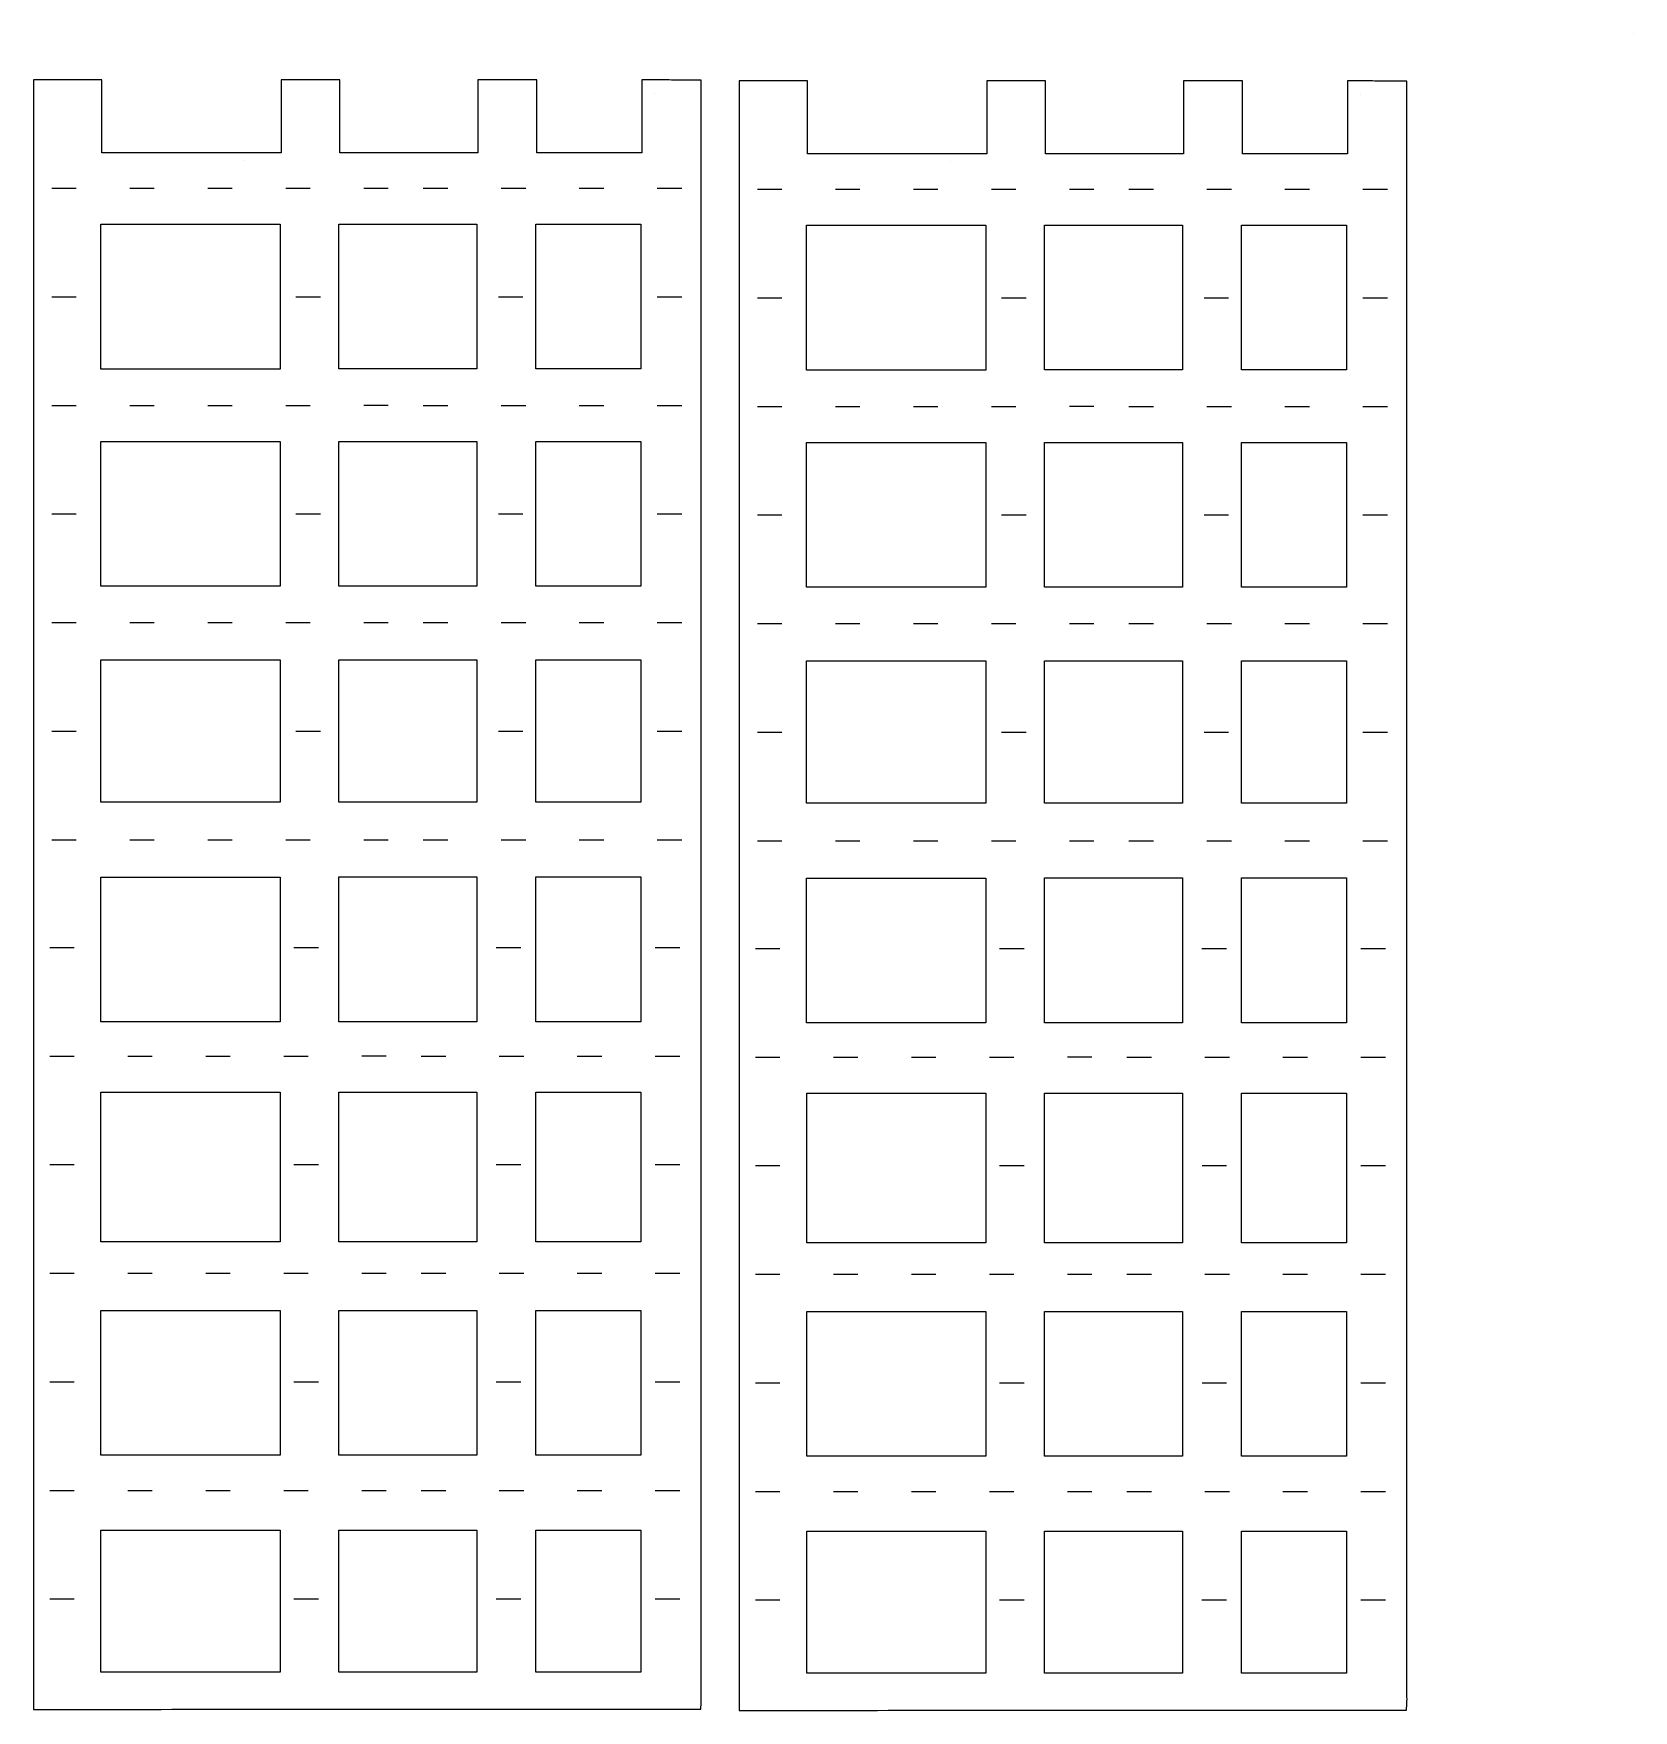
# Model space of a CAD drawing. Extents: x 10 to 290, y 32 to 325.
import ezdxf

# ---------------------------------------------------------------- set-up
doc = ezdxf.new("R2010")
doc.units = 0
doc.layers.get('0').update_dxf_attribs({"linetype": 'CONTINUOUS'})

msp = doc.modelspace()

# ---------------------------------------------------------------- linework, layer by layer
at = {"color": 7}
for points in [[(289.56, 325.12), (289.56, 325.12)], [(118.710569, 314.624889), (118.710569, 314.624889)], [(241.918067, 314.4485), (241.918067, 314.4485)], [(47.062531, 302.940833), (47.062531, 302.940833), (47.062531, 302.940833)], [(170.270029, 302.764444), (170.270029, 302.764444), (170.270029, 302.764444)]]:
    msp.add_lwpolyline(points, dxfattribs=at)
at = {"color": 1}
for points in [[(17.676509, 298.06646), (13.39898, 298.06646)], [(31.296469, 298.06646), (27.018911, 298.06646)], [(44.910304, 298.06646), (40.635767, 298.06646)], [(58.533171, 298.06646), (54.258633, 298.06646)], [(72.150111, 298.06646), (67.869647, 298.06646)], [(82.544356, 298.06646), (78.266713, 298.06646)], [(96.164118, 298.06646), (91.886758, 298.06646)], [(109.778236, 298.06646), (105.502287, 298.06646)], [(123.401102, 298.06646), (119.126564, 298.06646)], [(140.884204, 297.890071), (136.606562, 297.890071)], [(154.503967, 297.890071), (150.226607, 297.890071)], [(168.118084, 297.890071), (163.843547, 297.890071)], [(181.740951, 297.890071), (177.466413, 297.890071)], [(195.357891, 297.890071), (191.077144, 297.890071)], [(205.751853, 297.890071), (201.474493, 297.890071)], [(219.371898, 297.890071), (215.094256, 297.890071)], [(232.985733, 297.890071), (228.710067, 297.890071)], [(246.6086, 297.890071), (242.334344, 297.890071)], [(17.676509, 279.104231), (13.39898, 279.104231)], [(60.311171, 279.104231), (56.036633, 279.104231)], [(95.656118, 279.104231), (91.378758, 279.104231)], [(123.401102, 279.104231), (119.126564, 279.104231)], [(140.884204, 278.927842), (136.606562, 278.927842)], [(183.518951, 278.927842), (179.244413, 278.927842)], [(218.863898, 278.927842), (214.586256, 278.927842)], [(246.6086, 278.927842), (242.334344, 278.927842)], [(17.676509, 260.142284), (13.39898, 260.142284)], [(31.296469, 260.142284), (27.018911, 260.142284)], [(44.916231, 260.142284), (40.635767, 260.142284)], [(58.533171, 260.142284), (54.258633, 260.142284)], [(72.144184, 260.1468), (67.866542, 260.1468)], [(82.544356, 260.142284), (78.266713, 260.142284)], [(96.164118, 260.142284), (91.883653, 260.142284)], [(109.784162, 260.142284), (105.503698, 260.142284)], [(123.401102, 260.142284), (119.126564, 260.142284)], [(140.884204, 259.965896), (136.606562, 259.965896)], [(154.503967, 259.965896), (150.226607, 259.965896)], [(168.124011, 259.965896), (163.843547, 259.965896)], [(181.740951, 259.965896), (177.466413, 259.965896)], [(195.351682, 259.970411), (191.074322, 259.970411)], [(205.751853, 259.965896), (201.474493, 259.965896)], [(219.371898, 259.965896), (215.091433, 259.965896)], [(232.991942, 259.965896), (228.711196, 259.965896)], [(246.6086, 259.965896), (242.334344, 259.965896)], [(17.676509, 241.189369), (13.39898, 241.189369)], [(60.311171, 241.189369), (56.036633, 241.189369)], [(95.653296, 241.189369), (91.378758, 241.189369)], [(123.401102, 241.189369), (119.126564, 241.189369)], [(140.884204, 241.01298), (136.606562, 241.01298)], [(183.518951, 241.01298), (179.244413, 241.01298)], [(218.860793, 241.01298), (214.586256, 241.01298)], [(246.6086, 241.01298), (242.334344, 241.01298)], [(17.676509, 222.22714), (13.39898, 222.22714)], [(31.296469, 222.22714), (27.015892, 222.22714)], [(44.916231, 222.22714), (40.635767, 222.22714)], [(58.533171, 222.22714), (54.258633, 222.22714)], [(72.150111, 222.22714), (67.869647, 222.22714)], [(82.544356, 222.22714), (78.266713, 222.22714)], [(96.164118, 222.22714), (91.883653, 222.22714)], [(109.784162, 222.22714), (105.503698, 222.22714)], [(123.401102, 222.22714), (119.126564, 222.22714)], [(140.884204, 222.050751), (136.606562, 222.050751)], [(154.503967, 222.050751), (150.223502, 222.050751)], [(168.124011, 222.050751), (163.843547, 222.050751)], [(181.740951, 222.050751), (177.466413, 222.050751)], [(195.357891, 222.050751), (191.077144, 222.050751)], [(205.751853, 222.050751), (201.474493, 222.050751)], [(219.371898, 222.050751), (215.091433, 222.050751)], [(232.991942, 222.050751), (228.711196, 222.050751)], [(246.6086, 222.050751), (242.334344, 222.050751)], [(17.676509, 203.264911), (13.39898, 203.264911)], [(60.311171, 203.264911), (56.036633, 203.264911)], [(95.656118, 203.264911), (91.378758, 203.264911)], [(123.401102, 203.264911), (119.126564, 203.264911)], [(140.884204, 203.088522), (136.606562, 203.088522)], [(183.518951, 203.088522), (179.244413, 203.088522)], [(218.863898, 203.088522), (214.586256, 203.088522)], [(246.6086, 203.088522), (242.334344, 203.088522)], [(17.676509, 184.298167), (13.39898, 184.298167)], [(31.296469, 184.298167), (27.018911, 184.298167)], [(44.910304, 184.298167), (40.635767, 184.298167)], [(58.533171, 184.298167), (54.258633, 184.298167)], [(72.150111, 184.298167), (67.869647, 184.298167)], [(82.544356, 184.298167), (78.266713, 184.298167)], [(96.164118, 184.298167), (91.883653, 184.298167)], [(109.778236, 184.298167), (105.503698, 184.298167)], [(123.401102, 184.298167), (119.126564, 184.298167)], [(140.884204, 184.121778), (136.606562, 184.121778)], [(154.503967, 184.121778), (150.226607, 184.121778)], [(168.118084, 184.121778), (163.843547, 184.121778)], [(181.740951, 184.121778), (177.466413, 184.121778)], [(195.357891, 184.121778), (191.077144, 184.121778)], [(205.751853, 184.121778), (201.474493, 184.121778)], [(219.371898, 184.121778), (215.091433, 184.121778)], [(232.985733, 184.121778), (228.711196, 184.121778)], [(246.6086, 184.121778), (242.334344, 184.121778)], [(17.326582, 165.492289), (13.046033, 165.492289)], [(59.961216, 165.492289), (55.680751, 165.492289)], [(95.30334, 165.492289), (91.022876, 165.492289)], [(123.051147, 165.492289), (118.770682, 165.492289)], [(140.534249, 165.3159), (136.253784, 165.3159)], [(183.168996, 165.3159), (178.888531, 165.3159)], [(218.510838, 165.3159), (214.230373, 165.3159)], [(246.258927, 165.3159), (241.97818, 165.3159)], [(17.323562, 146.53006), (13.049052, 146.53006)], [(30.943409, 146.53006), (26.665964, 146.53006)], [(44.563453, 146.53006), (40.285811, 146.53006)], [(58.183216, 146.53006), (53.902751, 146.53006)], [(71.794229, 146.534858), (67.516587, 146.534858)], [(82.191296, 146.53006), (77.916758, 146.53006)], [(95.81134, 146.53006), (91.533698, 146.53006)], [(109.431102, 146.53006), (105.153742, 146.53006)], [(123.051147, 146.53006), (118.770682, 146.53006)], [(140.531144, 146.353671), (136.256607, 146.353671)], [(154.151189, 146.353671), (149.873547, 146.353671)], [(167.770951, 146.353671), (163.493591, 146.353671)], [(181.390996, 146.353671), (177.110531, 146.353671)], [(195.001727, 146.358469), (190.724367, 146.358469)], [(205.399076, 146.353671), (201.124538, 146.353671)], [(219.018838, 146.353671), (214.741478, 146.353671)], [(232.638882, 146.353671), (228.36124, 146.353671)], [(246.258927, 146.353671), (241.97818, 146.353671)], [(17.326582, 127.572629), (13.046033, 127.572629)], [(59.961216, 127.572629), (55.680751, 127.572629)], [(95.30334, 127.572629), (91.025698, 127.572629)], [(123.051147, 127.572629), (118.770682, 127.572629)], [(140.534249, 127.39624), (136.253784, 127.39624)], [(183.168996, 127.39624), (178.888531, 127.39624)], [(218.510838, 127.39624), (214.233478, 127.39624)], [(246.258927, 127.39624), (241.97818, 127.39624)], [(17.326582, 108.619713), (13.046033, 108.619713)], [(30.943409, 108.619713), (26.665964, 108.619713)], [(44.560349, 108.619713), (40.285811, 108.619713)], [(58.182933, 108.619713), (53.90134, 108.619713)], [(71.80326, 108.619713), (67.522796, 108.619713)], [(82.1944, 108.619713), (77.913936, 108.619713)], [(95.81134, 108.619713), (91.533698, 108.619713)], [(109.42828, 108.619713), (105.153742, 108.619713)], [(123.051147, 108.619713), (118.770682, 108.619713)], [(140.534249, 108.443324), (136.253784, 108.443324)], [(154.151189, 108.443324), (149.873547, 108.443324)], [(167.768129, 108.443324), (163.493591, 108.443324)], [(181.390713, 108.443324), (177.108838, 108.443324)], [(195.01104, 108.443324), (190.730293, 108.443324)], [(205.40218, 108.443324), (201.121433, 108.443324)], [(219.018838, 108.443324), (214.741478, 108.443324)], [(232.635778, 108.443324), (228.36124, 108.443324)], [(246.258927, 108.443324), (241.97818, 108.443324)], [(17.323562, 89.648453), (13.049052, 89.648453)], [(59.961216, 89.652969), (55.680751, 89.648453)], [(95.30334, 89.648453), (91.025698, 89.648453)], [(123.051147, 89.652969), (118.770682, 89.648453)], [(140.531144, 89.472064), (136.256607, 89.472064)], [(183.168996, 89.47658), (178.888531, 89.472064)], [(218.510838, 89.472064), (214.233478, 89.472064)], [(246.258927, 89.47658), (241.97818, 89.472064)], [(17.326582, 70.686224), (13.046033, 70.686224)], [(30.943409, 70.686224), (26.665964, 70.686224)], [(44.560349, 70.686224), (40.285811, 70.686224)], [(58.183216, 70.686224), (53.902751, 70.686224)], [(71.797333, 70.686224), (67.522796, 70.686224)], [(82.1944, 70.686224), (77.913936, 70.686224)], [(95.81134, 70.686224), (91.533698, 70.686224)], [(109.42828, 70.686224), (105.153742, 70.686224)], [(123.051147, 70.686224), (118.770682, 70.686224)], [(140.534249, 70.509836), (136.253784, 70.509836)], [(154.151189, 70.509836), (149.873547, 70.509836)], [(167.768129, 70.509836), (163.493591, 70.509836)], [(181.390996, 70.509836), (177.110531, 70.509836)], [(195.004831, 70.509836), (190.730293, 70.509836)], [(205.40218, 70.509836), (201.121433, 70.509836)], [(219.018838, 70.509836), (214.741478, 70.509836)], [(232.635778, 70.509836), (228.36124, 70.509836)], [(246.258927, 70.509836), (241.97818, 70.509836)], [(17.326582, 51.728793), (13.046033, 51.728793)], [(59.961216, 51.728793), (55.680751, 51.728793)], [(95.30334, 51.728793), (91.022876, 51.728793)], [(123.051147, 51.728793), (118.770682, 51.728793)], [(140.534249, 51.552404), (136.253784, 51.552404)], [(183.168996, 51.552404), (178.888531, 51.552404)], [(218.510838, 51.552404), (214.230373, 51.552404)], [(246.258927, 51.552404), (241.97818, 51.552404)]]:
    msp.add_lwpolyline(points, dxfattribs=at)
at = {"color": 7}
for points, knots in [([(22.174652, 317.036111), (20.847323, 317.036111), (18.192665, 317.036111), (14.210679, 317.036111), (11.556022, 317.036111), (10.228693, 317.036111)], [0, 0, 0, 0, 3.981986, 7.963972, 11.945959, 11.945959, 11.945959, 11.945959]), ([(10.228693, 317.036111), (10.228693, 285.420144), (10.228693, 222.1882), (10.228693, 127.340244), (10.228693, 64.108256), (10.228693, 32.492244)], [0, 0, 0, 0, 94.847903, 189.695832, 284.543867, 284.543867, 284.543867, 284.543867]), ([(22.174652, 304.295076), (22.174652, 305.710793), (22.174652, 308.542207), (22.174652, 312.789219), (22.174652, 315.620513), (22.174652, 317.036111)], [0, 0, 0, 0, 4.247152, 8.494241, 12.741035, 12.741035, 12.741035, 12.741035]), ([(63.6905, 317.036365), (62.553862, 317.036365), (60.280817, 317.036365), (56.871196, 317.036365), (54.598213, 317.036365), (53.461638, 317.036365)], [0, 0, 0, 0, 3.409913, 6.819137, 10.228862, 10.228862, 10.228862, 10.228862]), ([(53.461638, 317.036365), (53.461638, 315.620666), (53.461638, 312.789269), (53.461638, 308.542173), (53.461638, 305.710776), (53.461638, 304.295076)], [0, 0, 0, 0, 4.247098, 8.494191, 12.741289, 12.741289, 12.741289, 12.741289]), ([(63.6905, 304.293778), (63.6905, 305.70992), (63.6905, 308.541834), (63.6905, 312.789363), (63.6905, 315.62075), (63.6905, 317.036365)], [0, 0, 0, 0, 4.248426, 8.495742, 12.742587, 12.742587, 12.742587, 12.742587]), ([(98.094236, 317.036365), (96.949452, 317.036365), (94.659905, 317.036365), (91.225637, 317.036365), (88.936152, 317.036365), (87.791431, 317.036365)], [0, 0, 0, 0, 3.434352, 6.868641, 10.302804, 10.302804, 10.302804, 10.302804]), ([(87.791431, 317.036365), (87.791431, 315.620666), (87.791431, 312.789269), (87.791431, 308.542173), (87.791431, 305.710776), (87.791431, 304.295076)], [0, 0, 0, 0, 4.247098, 8.494191, 12.741289, 12.741289, 12.741289, 12.741289]), ([(98.094236, 304.295076), (98.094236, 305.710776), (98.094236, 308.542173), (98.094236, 312.789269), (98.094236, 315.620666), (98.094236, 317.036365)], [0, 0, 0, 0, 4.247098, 8.494191, 12.741289, 12.741289, 12.741289, 12.741289]), ([(116.451098, 317.028153), (116.450931, 315.613481), (116.450596, 312.783944), (116.449342, 308.539153), (116.450512, 305.709033), (116.451098, 304.293778)], [0, 0, 0, 0, 4.244014, 8.488611, 12.734375, 12.734375, 12.734375, 12.734375]), ([(126.801598, 316.962028), (125.65154, 316.970899), (123.351422, 316.98864), (119.901326, 317.02335), (117.601163, 317.026552), (116.451098, 317.028153)], [0, 0, 0, 0, 3.45028, 6.900563, 10.350744, 10.350744, 10.350744, 10.350744]), ([(126.801598, 37.154556), (126.801598, 68.244169), (126.801598, 130.4236), (126.801598, 223.692758), (126.801598, 285.872302), (126.801598, 316.962028)], [0, 0, 0, 0, 93.26884, 186.538294, 279.807472, 279.807472, 279.807472, 279.807472]), ([(145.382262, 316.859722), (144.054947, 316.859722), (141.400295, 316.859722), (137.418327, 316.859722), (134.763676, 316.859722), (133.43636, 316.859722)], [0, 0, 0, 0, 3.981947, 7.963956, 11.945902, 11.945902, 11.945902, 11.945902]), ([(133.43636, 316.859722), (133.43636, 285.243772), (133.43636, 222.011968), (133.43636, 127.164482), (133.43636, 63.932947), (133.43636, 32.317267)], [0, 0, 0, 0, 94.847851, 189.695414, 284.542456, 284.542456, 284.542456, 284.542456]), ([(145.382262, 304.118687), (145.382262, 305.534405), (145.382262, 308.365818), (145.382262, 312.61283), (145.382262, 315.444124), (145.382262, 316.859722)], [0, 0, 0, 0, 4.247152, 8.494241, 12.741035, 12.741035, 12.741035, 12.741035]), ([(186.897998, 316.859976), (185.761423, 316.859976), (183.48844, 316.859976), (180.078819, 316.859976), (177.805773, 316.859976), (176.669136, 316.859976)], [0, 0, 0, 0, 3.409725, 6.818949, 10.228862, 10.228862, 10.228862, 10.228862]), ([(176.669136, 316.859976), (176.669136, 315.444277), (176.669136, 312.61288), (176.669136, 308.365784), (176.669136, 305.534387), (176.669136, 304.118687)], [0, 0, 0, 0, 4.247098, 8.494191, 12.741289, 12.741289, 12.741289, 12.741289]), ([(186.897998, 304.117389), (186.897998, 305.533531), (186.897998, 308.365445), (186.897998, 312.612974), (186.897998, 315.444361), (186.897998, 316.859976)], [0, 0, 0, 0, 4.248426, 8.495742, 12.742587, 12.742587, 12.742587, 12.742587]), ([(221.301733, 316.859976), (220.157012, 316.859976), (217.867528, 316.859976), (214.43326, 316.859976), (212.143713, 316.859976), (210.998929, 316.859976)], [0, 0, 0, 0, 3.434164, 6.868453, 10.302804, 10.302804, 10.302804, 10.302804]), ([(210.998929, 316.859976), (210.998929, 315.444277), (210.998929, 312.61288), (210.998929, 308.365784), (210.998929, 305.534387), (210.998929, 304.118687)], [0, 0, 0, 0, 4.247098, 8.494191, 12.741289, 12.741289, 12.741289, 12.741289]), ([(221.301733, 304.118687), (221.301733, 305.534387), (221.301733, 308.365784), (221.301733, 312.61288), (221.301733, 315.444277), (221.301733, 316.859976)], [0, 0, 0, 0, 4.247098, 8.494191, 12.741289, 12.741289, 12.741289, 12.741289]), ([(239.658596, 316.851764), (239.658445, 315.437092), (239.658144, 312.607555), (239.657015, 308.362764), (239.658069, 305.532644), (239.658596, 304.117389)], [0, 0, 0, 0, 4.244014, 8.488611, 12.734375, 12.734375, 12.734375, 12.734375]), ([(250.009096, 316.785639), (248.859037, 316.79451), (246.55892, 316.812251), (243.108824, 316.846961), (240.80866, 316.850163), (239.658596, 316.851764)], [0, 0, 0, 0, 3.45028, 6.900563, 10.350744, 10.350744, 10.350744, 10.350744]), ([(250.009096, 36.979578), (250.009096, 68.06886), (250.009096, 130.247838), (250.009096, 223.516526), (250.009096, 285.69593), (250.009096, 316.785639)], [0, 0, 0, 0, 93.267847, 186.536935, 279.806061, 279.806061, 279.806061, 279.806061]), ([(53.461638, 304.295076), (49.985631, 304.295076), (43.033232, 304.295076), (32.604236, 304.295076), (25.651248, 304.295076), (22.174652, 304.295076)], [0, 0, 0, 0, 10.428021, 20.857196, 31.286986, 31.286986, 31.286986, 31.286986]), ([(87.791431, 304.295076), (85.113585, 304.294727), (79.757725, 304.294028), (71.724081, 304.293788), (66.368284, 304.293781), (63.6905, 304.293778)], [0, 0, 0, 0, 8.033539, 16.06758, 24.100931, 24.100931, 24.100931, 24.100931]), ([(116.451098, 304.293778), (114.411161, 304.293858), (110.331517, 304.294018), (104.212562, 304.294836), (100.133545, 304.294996), (98.094236, 304.295076)], [0, 0, 0, 0, 6.119811, 12.238933, 18.356862, 18.356862, 18.356862, 18.356862]), ([(176.669136, 304.118687), (173.193172, 304.118687), (166.240805, 304.118687), (155.811847, 304.118687), (148.858853, 304.118687), (145.382262, 304.118687)], [0, 0, 0, 0, 10.427892, 20.8571, 31.286873, 31.286873, 31.286873, 31.286873]), ([(210.998929, 304.118687), (208.321145, 304.118338), (202.965348, 304.117639), (194.931704, 304.117399), (189.575844, 304.117392), (186.897998, 304.117389)], [0, 0, 0, 0, 8.033351, 16.067392, 24.100931, 24.100931, 24.100931, 24.100931]), ([(239.658596, 304.117389), (237.6187, 304.117469), (233.539077, 304.117629), (227.420123, 304.118447), (223.341064, 304.118607), (221.301733, 304.118687)], [0, 0, 0, 0, 6.119686, 12.23887, 18.356862, 18.356862, 18.356862, 18.356862]), ([(21.993408, 266.543084), (21.993408, 269.351223), (21.993408, 274.967669), (21.993408, 283.392755), (21.993408, 289.009702), (21.993408, 291.818342)], [0, 0, 0, 0, 8.424417, 16.849336, 25.275258, 25.275258, 25.275258, 25.275258]), ([(21.993408, 291.818342), (25.46976, 291.818342), (32.422523, 291.818342), (42.851914, 291.818342), (49.804952, 291.818342), (53.28158, 291.818342)], [0, 0, 0, 0, 10.429056, 20.858288, 31.288172, 31.288172, 31.288172, 31.288172]), ([(53.28158, 291.818624), (53.281053, 289.010294), (53.28, 283.393444), (53.281128, 274.968264), (53.281429, 269.351415), (53.28158, 266.543084)], [0, 0, 0, 0, 8.424992, 16.850548, 25.27554, 25.27554, 25.27554, 25.27554]), ([(63.515804, 266.550987), (63.515804, 269.359317), (63.515804, 274.976167), (63.515804, 283.401347), (63.515804, 289.018196), (63.515804, 291.826527)], [0, 0, 0, 0, 8.424992, 16.850548, 25.27554, 25.27554, 25.27554, 25.27554]), ([(63.515804, 291.826527), (66.193146, 291.826527), (71.547661, 291.826527), (79.579517, 291.826527), (84.934032, 291.826527), (87.611373, 291.826527)], [0, 0, 0, 0, 8.032024, 16.063545, 24.095569, 24.095569, 24.095569, 24.095569]), ([(87.611373, 291.826527), (87.611223, 289.018196), (87.610922, 283.401347), (87.609793, 274.976167), (87.610847, 269.359317), (87.611373, 266.550987)], [0, 0, 0, 0, 8.424992, 16.850548, 25.27554, 25.27554, 25.27554, 25.27554]), ([(97.91954, 266.550987), (97.91954, 269.359317), (97.91954, 274.976167), (97.91954, 283.401347), (97.91954, 289.018196), (97.91954, 291.826527)], [0, 0, 0, 0, 8.424992, 16.850548, 25.27554, 25.27554, 25.27554, 25.27554]), ([(97.91954, 291.826527), (99.959226, 291.826527), (104.038431, 291.826527), (110.157385, 291.826527), (114.236653, 291.826527), (116.276402, 291.826527)], [0, 0, 0, 0, 6.119059, 12.237615, 18.356862, 18.356862, 18.356862, 18.356862]), ([(116.276402, 291.826527), (116.276402, 289.018196), (116.276402, 283.401347), (116.276402, 274.976167), (116.276402, 269.359317), (116.276402, 266.550987)], [0, 0, 0, 0, 8.424992, 16.850548, 25.27554, 25.27554, 25.27554, 25.27554]), ([(145.201076, 266.366696), (145.201076, 269.174835), (145.201076, 274.79128), (145.201076, 283.216366), (145.201076, 288.833313), (145.201076, 291.641953)], [0, 0, 0, 0, 8.424417, 16.849336, 25.275258, 25.275258, 25.275258, 25.275258]), ([(145.201076, 291.641953), (148.677412, 291.641953), (155.63019, 291.641953), (166.059618, 291.641953), (173.01271, 291.641953), (176.48936, 291.641953)], [0, 0, 0, 0, 10.42901, 20.858334, 31.288284, 31.288284, 31.288284, 31.288284]), ([(176.48936, 291.642236), (176.488833, 288.833905), (176.48778, 283.217056), (176.488908, 274.791876), (176.489209, 269.175026), (176.48936, 266.366696)], [0, 0, 0, 0, 8.424992, 16.850548, 25.27554, 25.27554, 25.27554, 25.27554]), ([(186.723302, 266.374598), (186.723302, 269.182928), (186.723302, 274.799778), (186.723302, 283.224958), (186.723302, 288.841807), (186.723302, 291.650138)], [0, 0, 0, 0, 8.424992, 16.850548, 25.27554, 25.27554, 25.27554, 25.27554]), ([(186.723302, 291.650138), (189.400689, 291.650138), (194.755253, 291.650138), (202.787203, 291.650138), (208.141767, 291.650138), (210.819153, 291.650138)], [0, 0, 0, 0, 8.032159, 16.063692, 24.095851, 24.095851, 24.095851, 24.095851]), ([(210.819153, 291.650138), (210.818986, 288.841807), (210.818652, 283.224958), (210.817397, 274.799778), (210.818568, 269.182928), (210.819153, 266.374598)], [0, 0, 0, 0, 8.424992, 16.850548, 25.27554, 25.27554, 25.27554, 25.27554]), ([(221.12732, 266.374598), (221.12732, 269.182928), (221.12732, 274.799778), (221.12732, 283.224958), (221.12732, 288.841807), (221.12732, 291.650138)], [0, 0, 0, 0, 8.424992, 16.850548, 25.27554, 25.27554, 25.27554, 25.27554]), ([(221.12732, 291.650138), (223.167003, 291.650138), (227.24618, 291.650138), (233.36504, 291.650138), (237.444217, 291.650138), (239.4839, 291.650138)], [0, 0, 0, 0, 6.119048, 12.237532, 18.35658, 18.35658, 18.35658, 18.35658]), ([(239.4839, 291.650138), (239.4839, 288.841807), (239.4839, 283.224958), (239.4839, 274.799778), (239.4839, 269.182928), (239.4839, 266.374598)], [0, 0, 0, 0, 8.424992, 16.850548, 25.27554, 25.27554, 25.27554, 25.27554]), ([(53.28158, 266.543084), (49.804952, 266.543084), (42.851914, 266.543084), (32.422523, 266.543084), (25.46976, 266.543084), (21.993408, 266.543084)], [0, 0, 0, 0, 10.429884, 20.859116, 31.288172, 31.288172, 31.288172, 31.288172]), ([(87.611373, 266.550987), (84.934032, 266.550987), (79.579517, 266.550987), (71.547661, 266.550987), (66.193146, 266.550987), (63.515804, 266.550987)], [0, 0, 0, 0, 8.032024, 16.063545, 24.095569, 24.095569, 24.095569, 24.095569]), ([(116.276402, 266.550987), (114.236653, 266.550987), (110.157385, 266.550987), (104.038431, 266.550987), (99.959226, 266.550987), (97.91954, 266.550987)], [0, 0, 0, 0, 6.119247, 12.237804, 18.356862, 18.356862, 18.356862, 18.356862]), ([(176.48936, 266.366696), (173.01271, 266.366696), (166.059618, 266.366696), (155.63019, 266.366696), (148.677412, 266.366696), (145.201076, 266.366696)], [0, 0, 0, 0, 10.429951, 20.859274, 31.288284, 31.288284, 31.288284, 31.288284]), ([(210.819153, 266.374598), (208.141767, 266.374598), (202.787203, 266.374598), (194.755253, 266.374598), (189.400689, 266.374598), (186.723302, 266.374598)], [0, 0, 0, 0, 8.032159, 16.063692, 24.095851, 24.095851, 24.095851, 24.095851]), ([(239.4839, 266.374598), (237.444217, 266.374598), (233.36504, 266.374598), (227.24618, 266.374598), (223.167003, 266.374598), (221.12732, 266.374598)], [0, 0, 0, 0, 6.119048, 12.237532, 18.35658, 18.35658, 18.35658, 18.35658]), ([(21.994735, 228.633584), (21.994185, 231.441727), (21.993084, 237.0582), (21.994263, 245.48338), (21.994578, 251.100418), (21.994735, 253.909124)], [0, 0, 0, 0, 8.424427, 16.849419, 25.27554, 25.27554, 25.27554, 25.27554]), ([(21.994735, 253.909124), (25.470734, 253.909124), (32.423113, 253.909124), (42.852061, 253.909124), (49.80501, 253.909124), (53.28158, 253.909124)], [0, 0, 0, 0, 10.427997, 20.857136, 31.286845, 31.286845, 31.286845, 31.286845]), ([(53.28158, 253.909124), (53.281053, 251.100418), (53.28, 245.48338), (53.281128, 237.0582), (53.281429, 231.441727), (53.28158, 228.633584)], [0, 0, 0, 0, 8.426121, 16.851113, 25.27554, 25.27554, 25.27554, 25.27554]), ([(63.515804, 228.633584), (63.515804, 231.441727), (63.515804, 237.0582), (63.515804, 245.48338), (63.515804, 251.100418), (63.515804, 253.909124)], [0, 0, 0, 0, 8.424427, 16.849419, 25.27554, 25.27554, 25.27554, 25.27554]), ([(63.515804, 253.909124), (66.193146, 253.909124), (71.547661, 253.909124), (79.579517, 253.909124), (84.934032, 253.909124), (87.611373, 253.909124)], [0, 0, 0, 0, 8.032024, 16.063545, 24.095569, 24.095569, 24.095569, 24.095569]), ([(87.611373, 253.909124), (87.611373, 251.100418), (87.611373, 245.48338), (87.611373, 237.0582), (87.611373, 231.441727), (87.611373, 228.633584)], [0, 0, 0, 0, 8.426121, 16.851113, 25.27554, 25.27554, 25.27554, 25.27554]), ([(97.91954, 228.633584), (97.91954, 231.441727), (97.91954, 237.0582), (97.91954, 245.48338), (97.91954, 251.100418), (97.91954, 253.909124)], [0, 0, 0, 0, 8.424427, 16.849419, 25.27554, 25.27554, 25.27554, 25.27554]), ([(97.91954, 253.909124), (99.959226, 253.909124), (104.038431, 253.909124), (110.157385, 253.909124), (114.236653, 253.909124), (116.276402, 253.909124)], [0, 0, 0, 0, 6.119059, 12.237615, 18.356862, 18.356862, 18.356862, 18.356862]), ([(116.276402, 253.909124), (116.276402, 251.100418), (116.276402, 245.48338), (116.276402, 237.0582), (116.276402, 231.441727), (116.276402, 228.633584)], [0, 0, 0, 0, 8.426121, 16.851113, 25.27554, 25.27554, 25.27554, 25.27554]), ([(145.202487, 228.457196), (145.201901, 231.265338), (145.200731, 236.881811), (145.201985, 245.306991), (145.202319, 250.924029), (145.202487, 253.732736)], [0, 0, 0, 0, 8.424428, 16.849419, 25.27554, 25.27554, 25.27554, 25.27554]), ([(145.202487, 253.732736), (148.678451, 253.732736), (155.630817, 253.732736), (166.059775, 253.732736), (173.012769, 253.732736), (176.48936, 253.732736)], [0, 0, 0, 0, 10.427892, 20.8571, 31.286873, 31.286873, 31.286873, 31.286873]), ([(176.48936, 253.732736), (176.488833, 250.924029), (176.48778, 245.306991), (176.488908, 236.881811), (176.489209, 231.265338), (176.48936, 228.457196)], [0, 0, 0, 0, 8.426121, 16.851113, 25.27554, 25.27554, 25.27554, 25.27554]), ([(186.723302, 228.457196), (186.723302, 231.265338), (186.723302, 236.881811), (186.723302, 245.306991), (186.723302, 250.924029), (186.723302, 253.732736)], [0, 0, 0, 0, 8.424427, 16.849419, 25.27554, 25.27554, 25.27554, 25.27554]), ([(186.723302, 253.732736), (189.400689, 253.732736), (194.755253, 253.732736), (202.787203, 253.732736), (208.141767, 253.732736), (210.819153, 253.732736)], [0, 0, 0, 0, 8.032159, 16.063692, 24.095851, 24.095851, 24.095851, 24.095851]), ([(210.819153, 253.732736), (210.819153, 250.924029), (210.819153, 245.306991), (210.819153, 236.881811), (210.819153, 231.265338), (210.819153, 228.457196)], [0, 0, 0, 0, 8.426121, 16.851113, 25.27554, 25.27554, 25.27554, 25.27554]), ([(221.12732, 228.457196), (221.12732, 231.265338), (221.12732, 236.881811), (221.12732, 245.306991), (221.12732, 250.924029), (221.12732, 253.732736)], [0, 0, 0, 0, 8.424427, 16.849419, 25.27554, 25.27554, 25.27554, 25.27554]), ([(221.12732, 253.732736), (223.167003, 253.732736), (227.24618, 253.732736), (233.36504, 253.732736), (237.444217, 253.732736), (239.4839, 253.732736)], [0, 0, 0, 0, 6.119048, 12.237532, 18.35658, 18.35658, 18.35658, 18.35658]), ([(239.4839, 253.732736), (239.4839, 250.924029), (239.4839, 245.306991), (239.4839, 236.881811), (239.4839, 231.265338), (239.4839, 228.457196)], [0, 0, 0, 0, 8.426121, 16.851113, 25.27554, 25.27554, 25.27554, 25.27554]), ([(53.28158, 228.633584), (49.80501, 228.633584), (42.852061, 228.633584), (32.423113, 228.633584), (25.470734, 228.633584), (21.994735, 228.633584)], [0, 0, 0, 0, 10.429709, 20.858848, 31.286845, 31.286845, 31.286845, 31.286845]), ([(87.611373, 228.633584), (84.934032, 228.633584), (79.579517, 228.633584), (71.547661, 228.633584), (66.193146, 228.633584), (63.515804, 228.633584)], [0, 0, 0, 0, 8.032024, 16.063545, 24.095569, 24.095569, 24.095569, 24.095569]), ([(116.276402, 228.633584), (114.236653, 228.633584), (110.157385, 228.633584), (104.038431, 228.633584), (99.959226, 228.633584), (97.91954, 228.633584)], [0, 0, 0, 0, 6.119247, 12.237804, 18.356862, 18.356862, 18.356862, 18.356862]), ([(176.48936, 228.457196), (173.012769, 228.457196), (166.059775, 228.457196), (155.630817, 228.457196), (148.678451, 228.457196), (145.202487, 228.457196)], [0, 0, 0, 0, 10.429773, 20.858982, 31.286873, 31.286873, 31.286873, 31.286873]), ([(210.819153, 228.457196), (208.141767, 228.457196), (202.787203, 228.457196), (194.755253, 228.457196), (189.400689, 228.457196), (186.723302, 228.457196)], [0, 0, 0, 0, 8.032159, 16.063692, 24.095851, 24.095851, 24.095851, 24.095851]), ([(239.4839, 228.457196), (237.444217, 228.457196), (233.36504, 228.457196), (227.24618, 228.457196), (223.167003, 228.457196), (221.12732, 228.457196)], [0, 0, 0, 0, 6.119048, 12.237532, 18.35658, 18.35658, 18.35658, 18.35658]), ([(21.994735, 190.919947), (21.994185, 193.680136), (21.993084, 199.200158), (21.994263, 207.479806), (21.994578, 212.999264), (21.994735, 215.758889)], [0, 0, 0, 0, 8.280567, 16.560068, 24.838942, 24.838942, 24.838942, 24.838942]), ([(21.994735, 215.758889), (25.470734, 215.758889), (32.423113, 215.758889), (42.852061, 215.758889), (49.80501, 215.758889), (53.28158, 215.758889)], [0, 0, 0, 0, 10.427997, 20.857136, 31.286845, 31.286845, 31.286845, 31.286845]), ([(53.28158, 215.758889), (53.281053, 212.999264), (53.28, 207.479806), (53.281129, 199.200159), (53.281429, 193.680136), (53.28158, 190.919947)], [0, 0, 0, 0, 8.278874, 16.558375, 24.838942, 24.838942, 24.838942, 24.838942]), ([(63.515804, 190.919947), (63.515804, 193.680136), (63.515804, 199.200159), (63.515804, 207.479806), (63.515804, 212.999264), (63.515804, 215.758889)], [0, 0, 0, 0, 8.280567, 16.560068, 24.838942, 24.838942, 24.838942, 24.838942]), ([(63.515804, 215.758889), (66.193146, 215.758889), (71.547661, 215.758889), (79.579517, 215.758889), (84.934032, 215.758889), (87.611373, 215.758889)], [0, 0, 0, 0, 8.032024, 16.063545, 24.095569, 24.095569, 24.095569, 24.095569]), ([(87.611373, 215.758889), (87.611223, 212.999264), (87.610922, 207.479806), (87.609793, 199.200158), (87.610847, 193.680136), (87.611373, 190.919947)], [0, 0, 0, 0, 8.278874, 16.558375, 24.838942, 24.838942, 24.838942, 24.838942]), ([(97.91954, 190.919947), (97.91954, 193.680136), (97.91954, 199.200159), (97.91954, 207.479806), (97.91954, 212.999264), (97.91954, 215.758889)], [0, 0, 0, 0, 8.280567, 16.560068, 24.838942, 24.838942, 24.838942, 24.838942]), ([(97.91954, 215.758889), (99.959226, 215.758889), (104.038431, 215.758889), (110.157385, 215.758889), (114.236653, 215.758889), (116.276402, 215.758889)], [0, 0, 0, 0, 6.119059, 12.237615, 18.356862, 18.356862, 18.356862, 18.356862]), ([(116.276402, 215.758889), (116.276402, 212.999264), (116.276402, 207.479806), (116.276402, 199.200159), (116.276402, 193.680136), (116.276402, 190.919947)], [0, 0, 0, 0, 8.278874, 16.558375, 24.838942, 24.838942, 24.838942, 24.838942]), ([(145.202487, 190.743558), (145.201901, 193.503747), (145.200731, 199.02377), (145.201985, 207.303417), (145.202319, 212.822875), (145.202487, 215.5825)], [0, 0, 0, 0, 8.280567, 16.560068, 24.838942, 24.838942, 24.838942, 24.838942]), ([(145.202487, 215.5825), (148.678451, 215.5825), (155.630817, 215.5825), (166.059775, 215.5825), (173.012769, 215.5825), (176.48936, 215.5825)], [0, 0, 0, 0, 10.427892, 20.8571, 31.286873, 31.286873, 31.286873, 31.286873]), ([(176.48936, 215.5825), (176.488833, 212.822875), (176.48778, 207.303417), (176.488909, 199.02377), (176.489209, 193.503747), (176.48936, 190.743558)], [0, 0, 0, 0, 8.278874, 16.558375, 24.838942, 24.838942, 24.838942, 24.838942]), ([(186.723302, 190.743558), (186.723302, 193.503747), (186.723302, 199.02377), (186.723302, 207.303417), (186.723302, 212.822875), (186.723302, 215.5825)], [0, 0, 0, 0, 8.280567, 16.560068, 24.838942, 24.838942, 24.838942, 24.838942]), ([(186.723302, 215.5825), (189.400689, 215.5825), (194.755253, 215.5825), (202.787203, 215.5825), (208.141767, 215.5825), (210.819153, 215.5825)], [0, 0, 0, 0, 8.032159, 16.063692, 24.095851, 24.095851, 24.095851, 24.095851]), ([(210.819153, 215.5825), (210.818986, 212.822875), (210.818652, 207.303417), (210.817397, 199.02377), (210.818568, 193.503747), (210.819153, 190.743558)], [0, 0, 0, 0, 8.278874, 16.558375, 24.838942, 24.838942, 24.838942, 24.838942]), ([(221.12732, 190.743558), (221.12732, 193.503747), (221.12732, 199.02377), (221.12732, 207.303417), (221.12732, 212.822875), (221.12732, 215.5825)], [0, 0, 0, 0, 8.280567, 16.560068, 24.838942, 24.838942, 24.838942, 24.838942]), ([(221.12732, 215.5825), (223.167003, 215.5825), (227.24618, 215.5825), (233.36504, 215.5825), (237.444217, 215.5825), (239.4839, 215.5825)], [0, 0, 0, 0, 6.119048, 12.237532, 18.35658, 18.35658, 18.35658, 18.35658]), ([(239.4839, 215.5825), (239.4839, 212.822875), (239.4839, 207.303417), (239.4839, 199.02377), (239.4839, 193.503747), (239.4839, 190.743558)], [0, 0, 0, 0, 8.278874, 16.558375, 24.838942, 24.838942, 24.838942, 24.838942]), ([(53.28158, 190.919947), (49.80501, 190.920097), (42.852061, 190.920398), (32.423113, 190.921527), (25.470734, 190.920473), (21.994735, 190.919947)], [0, 0, 0, 0, 10.429709, 20.858848, 31.286845, 31.286845, 31.286845, 31.286845]), ([(87.611373, 190.919947), (84.934032, 190.920097), (79.579517, 190.920398), (71.547661, 190.921527), (66.193146, 190.920473), (63.515804, 190.919947)], [0, 0, 0, 0, 8.032024, 16.063545, 24.095569, 24.095569, 24.095569, 24.095569]), ([(116.276402, 190.919947), (114.236653, 190.920097), (110.157385, 190.920398), (104.038431, 190.921527), (99.959226, 190.920473), (97.91954, 190.919947)], [0, 0, 0, 0, 6.119247, 12.237804, 18.356862, 18.356862, 18.356862, 18.356862]), ([(176.48936, 190.743558), (173.012769, 190.743708), (166.059775, 190.744009), (155.630817, 190.745138), (148.678451, 190.744085), (145.202487, 190.743558)], [0, 0, 0, 0, 10.429773, 20.858982, 31.286873, 31.286873, 31.286873, 31.286873]), ([(210.819153, 190.743558), (208.141767, 190.743708), (202.787203, 190.744009), (194.755253, 190.745138), (189.400689, 190.744085), (186.723302, 190.743558)], [0, 0, 0, 0, 8.032159, 16.063692, 24.095851, 24.095851, 24.095851, 24.095851]), ([(239.4839, 190.743558), (237.444217, 190.743708), (233.36504, 190.744009), (227.24618, 190.745138), (223.167003, 190.744085), (221.12732, 190.743558)], [0, 0, 0, 0, 6.119048, 12.237532, 18.35658, 18.35658, 18.35658, 18.35658]), ([(21.993408, 152.565947), (21.993408, 155.374089), (21.993408, 160.990562), (21.993408, 169.415742), (21.993408, 175.03278), (21.993408, 177.841487)], [0, 0, 0, 0, 8.424427, 16.849419, 25.27554, 25.27554, 25.27554, 25.27554]), ([(21.993408, 177.841487), (25.469747, 177.841487), (32.422398, 177.841487), (42.851412, 177.841487), (49.804088, 177.841487), (53.280451, 177.841487)], [0, 0, 0, 0, 10.429014, 20.857953, 31.287043, 31.287043, 31.287043, 31.287043]), ([(53.280451, 177.841487), (53.280451, 175.03278), (53.280451, 169.415742), (53.280451, 160.990562), (53.280451, 155.374089), (53.280451, 152.565947)], [0, 0, 0, 0, 8.426121, 16.851113, 25.27554, 25.27554, 25.27554, 25.27554]), ([(63.515804, 152.565947), (63.515804, 155.374939), (63.515804, 160.993134), (63.515804, 169.420948), (63.515804, 175.039769), (63.515804, 177.849389)], [0, 0, 0, 0, 8.426978, 16.854583, 25.283442, 25.283442, 25.283442, 25.283442]), ([(63.515804, 177.849389), (66.193146, 177.849389), (71.547661, 177.849389), (79.579517, 177.849389), (84.934032, 177.849389), (87.611373, 177.849389)], [0, 0, 0, 0, 8.032024, 16.063545, 24.095569, 24.095569, 24.095569, 24.095569]), ([(87.611373, 177.849389), (87.611223, 175.039769), (87.610922, 169.420948), (87.609793, 160.993134), (87.610847, 155.374939), (87.611373, 152.565947)], [0, 0, 0, 0, 8.428859, 16.856464, 25.283442, 25.283442, 25.283442, 25.283442]), ([(97.91954, 152.565947), (97.91954, 155.374939), (97.91954, 160.993134), (97.91954, 169.420948), (97.91954, 175.039769), (97.91954, 177.849389)], [0, 0, 0, 0, 8.426978, 16.854583, 25.283442, 25.283442, 25.283442, 25.283442]), ([(97.91954, 177.849389), (99.959226, 177.849389), (104.038431, 177.849389), (110.157385, 177.849389), (114.236653, 177.849389), (116.276402, 177.849389)], [0, 0, 0, 0, 6.119059, 12.237615, 18.356862, 18.356862, 18.356862, 18.356862]), ([(116.276402, 177.849389), (116.276402, 175.039769), (116.276402, 169.420948), (116.276402, 160.993134), (116.276402, 155.374939), (116.276402, 152.565947)], [0, 0, 0, 0, 8.428859, 16.856464, 25.283442, 25.283442, 25.283442, 25.283442]), ([(145.201076, 152.389558), (145.201076, 155.1977), (145.201076, 160.814173), (145.201076, 169.239353), (145.201076, 174.856391), (145.201076, 177.665098)], [0, 0, 0, 0, 8.424427, 16.849419, 25.27554, 25.27554, 25.27554, 25.27554]), ([(145.201076, 177.665098), (148.677395, 177.665098), (155.630033, 177.665098), (166.058991, 177.665098), (173.01163, 177.665098), (176.487949, 177.665098)], [0, 0, 0, 0, 10.428958, 20.857916, 31.286873, 31.286873, 31.286873, 31.286873]), ([(176.487949, 177.665098), (176.487949, 174.856391), (176.487949, 169.239353), (176.487949, 160.814173), (176.487949, 155.1977), (176.487949, 152.389558)], [0, 0, 0, 0, 8.426121, 16.851113, 25.27554, 25.27554, 25.27554, 25.27554]), ([(186.723302, 152.389558), (186.723302, 155.19855), (186.723302, 160.816745), (186.723302, 169.244559), (186.723302, 174.86338), (186.723302, 177.673)], [0, 0, 0, 0, 8.426978, 16.854583, 25.283442, 25.283442, 25.283442, 25.283442]), ([(186.723302, 177.673), (189.400689, 177.673), (194.755253, 177.673), (202.787203, 177.673), (208.141767, 177.673), (210.819153, 177.673)], [0, 0, 0, 0, 8.032159, 16.063692, 24.095851, 24.095851, 24.095851, 24.095851]), ([(210.819153, 177.673), (210.818986, 174.86338), (210.818652, 169.244559), (210.817397, 160.816745), (210.818568, 155.19855), (210.819153, 152.389558)], [0, 0, 0, 0, 8.428859, 16.856464, 25.283442, 25.283442, 25.283442, 25.283442]), ([(221.12732, 152.389558), (221.12732, 155.19855), (221.12732, 160.816745), (221.12732, 169.244559), (221.12732, 174.86338), (221.12732, 177.673)], [0, 0, 0, 0, 8.426978, 16.854583, 25.283442, 25.283442, 25.283442, 25.283442]), ([(221.12732, 177.673), (223.167003, 177.673), (227.24618, 177.673), (233.36504, 177.673), (237.444217, 177.673), (239.4839, 177.673)], [0, 0, 0, 0, 6.119048, 12.237532, 18.35658, 18.35658, 18.35658, 18.35658]), ([(239.4839, 177.673), (239.4839, 174.86338), (239.4839, 169.244559), (239.4839, 160.816745), (239.4839, 155.19855), (239.4839, 152.389558)], [0, 0, 0, 0, 8.428859, 16.856464, 25.283442, 25.283442, 25.283442, 25.283442]), ([(53.280451, 152.565947), (49.804088, 152.565947), (42.851412, 152.565947), (32.422398, 152.565947), (25.469747, 152.565947), (21.993408, 152.565947)], [0, 0, 0, 0, 10.429089, 20.858028, 31.287043, 31.287043, 31.287043, 31.287043]), ([(87.611373, 152.565947), (84.934032, 152.565947), (79.579517, 152.565947), (71.547661, 152.565947), (66.193146, 152.565947), (63.515804, 152.565947)], [0, 0, 0, 0, 8.032024, 16.063545, 24.095569, 24.095569, 24.095569, 24.095569]), ([(116.276402, 152.565947), (114.236653, 152.565947), (110.157385, 152.565947), (104.038431, 152.565947), (99.959226, 152.565947), (97.91954, 152.565947)], [0, 0, 0, 0, 6.119247, 12.237804, 18.356862, 18.356862, 18.356862, 18.356862]), ([(176.487949, 152.389558), (173.01163, 152.389558), (166.058991, 152.389558), (155.630033, 152.389558), (148.677395, 152.389558), (145.201076, 152.389558)], [0, 0, 0, 0, 10.428958, 20.857916, 31.286873, 31.286873, 31.286873, 31.286873]), ([(210.819153, 152.389558), (208.141767, 152.389558), (202.787203, 152.389558), (194.755253, 152.389558), (189.400689, 152.389558), (186.723302, 152.389558)], [0, 0, 0, 0, 8.032159, 16.063692, 24.095851, 24.095851, 24.095851, 24.095851]), ([(239.4839, 152.389558), (237.444217, 152.389558), (233.36504, 152.389558), (227.24618, 152.389558), (223.167003, 152.389558), (221.12732, 152.389558)], [0, 0, 0, 0, 6.119048, 12.237532, 18.35658, 18.35658, 18.35658, 18.35658]), ([(22.002665, 114.143084), (22.002665, 117.048837), (22.002665, 122.860176), (22.002665, 131.577268), (22.002665, 137.388607), (22.002665, 140.29436)], [0, 0, 0, 0, 8.717259, 17.434016, 26.151276, 26.151276, 26.151276, 26.151276]), ([(22.002665, 140.29436), (25.478661, 140.29436), (32.431059, 140.29436), (42.860092, 140.29436), (49.813129, 140.29436), (53.289764, 140.29436)], [0, 0, 0, 0, 10.427988, 20.857192, 31.287099, 31.287099, 31.287099, 31.287099]), ([(53.289764, 140.29436), (53.289764, 137.388607), (53.289764, 131.577268), (53.289764, 122.860176), (53.289764, 117.048837), (53.289764, 114.143084)], [0, 0, 0, 0, 8.717259, 17.434016, 26.151276, 26.151276, 26.151276, 26.151276]), ([(63.515804, 114.143084), (63.515804, 117.049729), (63.515804, 122.86281), (63.515804, 131.582536), (63.515804, 137.395617), (63.515804, 140.302262)], [0, 0, 0, 0, 8.719935, 17.439243, 26.159178, 26.159178, 26.159178, 26.159178]), ([(63.515804, 140.302262), (66.194038, 140.302262), (71.550295, 140.302262), (79.584785, 140.302262), (84.941042, 140.302262), (87.619276, 140.302262)], [0, 0, 0, 0, 8.034699, 16.068772, 24.103471, 24.103471, 24.103471, 24.103471]), ([(87.619276, 140.302262), (87.619276, 137.395617), (87.619276, 131.582536), (87.619276, 122.86281), (87.619276, 117.049729), (87.619276, 114.143084)], [0, 0, 0, 0, 8.719935, 17.439243, 26.159178, 26.159178, 26.159178, 26.159178]), ([(97.91954, 114.143084), (97.91954, 117.049729), (97.91954, 122.86281), (97.91954, 131.582536), (97.91954, 137.395617), (97.91954, 140.302262)], [0, 0, 0, 0, 8.719935, 17.439243, 26.159178, 26.159178, 26.159178, 26.159178]), ([(97.91954, 140.302262), (99.959226, 140.302262), (104.038431, 140.302262), (110.157385, 140.302262), (114.236653, 140.302262), (116.276402, 140.302262)], [0, 0, 0, 0, 6.119059, 12.237615, 18.356862, 18.356862, 18.356862, 18.356862]), ([(116.276402, 140.302262), (116.276402, 137.395617), (116.276402, 131.582536), (116.276402, 122.86281), (116.276402, 117.049729), (116.276402, 114.143084)], [0, 0, 0, 0, 8.719935, 17.439243, 26.159178, 26.159178, 26.159178, 26.159178]), ([(145.210389, 113.966696), (145.210389, 116.872449), (145.210389, 122.683787), (145.210389, 131.400879), (145.210389, 137.212218), (145.210389, 140.117971)], [0, 0, 0, 0, 8.717259, 17.434016, 26.151276, 26.151276, 26.151276, 26.151276]), ([(145.210389, 140.117971), (148.686395, 140.117971), (155.638782, 140.117971), (166.06774, 140.117971), (173.020692, 140.117971), (176.497262, 140.117971)], [0, 0, 0, 0, 10.428017, 20.857163, 31.286873, 31.286873, 31.286873, 31.286873]), ([(176.497262, 140.117971), (176.497262, 137.212218), (176.497262, 131.400879), (176.497262, 122.683787), (176.497262, 116.872449), (176.497262, 113.966696)], [0, 0, 0, 0, 8.717259, 17.434016, 26.151276, 26.151276, 26.151276, 26.151276]), ([(186.723302, 113.966696), (186.723302, 116.873341), (186.723302, 122.686421), (186.723302, 131.406147), (186.723302, 137.219228), (186.723302, 140.125873)], [0, 0, 0, 0, 8.719935, 17.439243, 26.159178, 26.159178, 26.159178, 26.159178]), ([(186.723302, 140.125873), (189.40156, 140.125873), (194.757887, 140.125873), (202.792471, 140.125873), (208.148798, 140.125873), (210.827056, 140.125873)], [0, 0, 0, 0, 8.034773, 16.068981, 24.103753, 24.103753, 24.103753, 24.103753]), ([(210.827056, 140.125873), (210.827056, 137.219228), (210.827056, 131.406147), (210.827056, 122.686421), (210.827056, 116.873341), (210.827056, 113.966696)], [0, 0, 0, 0, 8.719935, 17.439243, 26.159178, 26.159178, 26.159178, 26.159178]), ([(221.12732, 113.966696), (221.12732, 116.873341), (221.12732, 122.686421), (221.12732, 131.406147), (221.12732, 137.219228), (221.12732, 140.125873)], [0, 0, 0, 0, 8.719935, 17.439243, 26.159178, 26.159178, 26.159178, 26.159178]), ([(221.12732, 140.125873), (223.167003, 140.125873), (227.24618, 140.125873), (233.36504, 140.125873), (237.444217, 140.125873), (239.4839, 140.125873)], [0, 0, 0, 0, 6.119048, 12.237532, 18.35658, 18.35658, 18.35658, 18.35658]), ([(239.4839, 140.125873), (239.4839, 137.219228), (239.4839, 131.406147), (239.4839, 122.686421), (239.4839, 116.873341), (239.4839, 113.966696)], [0, 0, 0, 0, 8.719935, 17.439243, 26.159178, 26.159178, 26.159178, 26.159178]), ([(53.289764, 114.143084), (49.813129, 114.143084), (42.860092, 114.143084), (32.431059, 114.143084), (25.478661, 114.143084), (22.002665, 114.143084)], [0, 0, 0, 0, 10.429907, 20.859111, 31.287099, 31.287099, 31.287099, 31.287099]), ([(87.619276, 114.143084), (84.941042, 114.143084), (79.584785, 114.143084), (71.550295, 114.143084), (66.194038, 114.143084), (63.515804, 114.143084)], [0, 0, 0, 0, 8.034699, 16.068772, 24.103471, 24.103471, 24.103471, 24.103471]), ([(116.276402, 114.143084), (114.236653, 114.143084), (110.157385, 114.143084), (104.038431, 114.143084), (99.959226, 114.143084), (97.91954, 114.143084)], [0, 0, 0, 0, 6.119247, 12.237804, 18.356862, 18.356862, 18.356862, 18.356862]), ([(176.497262, 113.966696), (173.020692, 113.966696), (166.06774, 113.966696), (155.638782, 113.966696), (148.686395, 113.966696), (145.210389, 113.966696)], [0, 0, 0, 0, 10.42971, 20.858856, 31.286873, 31.286873, 31.286873, 31.286873]), ([(210.827056, 113.966696), (208.148798, 113.966696), (202.792471, 113.966696), (194.757887, 113.966696), (189.40156, 113.966696), (186.723302, 113.966696)], [0, 0, 0, 0, 8.034773, 16.068981, 24.103753, 24.103753, 24.103753, 24.103753]), ([(239.4839, 113.966696), (237.444217, 113.966696), (233.36504, 113.966696), (227.24618, 113.966696), (223.167003, 113.966696), (221.12732, 113.966696)], [0, 0, 0, 0, 6.119048, 12.237532, 18.35658, 18.35658, 18.35658, 18.35658]), ([(22.002665, 102.152027), (25.478661, 102.152612), (32.431059, 102.153783), (42.860092, 102.152528), (49.813129, 102.152194), (53.289764, 102.152027)], [0, 0, 0, 0, 10.427988, 20.857192, 31.287099, 31.287099, 31.287099, 31.287099]), ([(22.002665, 76.868584), (22.002665, 79.678204), (22.002665, 85.297026), (22.002665, 93.72484), (22.002665, 99.343034), (22.002665, 102.152027)], [0, 0, 0, 0, 8.428859, 16.856464, 25.283442, 25.283442, 25.283442, 25.283442]), ([(53.289764, 102.152027), (53.289764, 99.343034), (53.289764, 93.72484), (53.289764, 85.297026), (53.289764, 79.678204), (53.289764, 76.868584)], [0, 0, 0, 0, 8.426978, 16.854583, 25.283442, 25.283442, 25.283442, 25.283442]), ([(63.515804, 102.152027), (66.194038, 102.152194), (71.550295, 102.152528), (79.584785, 102.153783), (84.941042, 102.152612), (87.619276, 102.152027)], [0, 0, 0, 0, 8.034699, 16.068772, 24.103471, 24.103471, 24.103471, 24.103471]), ([(63.515804, 76.876487), (63.515804, 79.685194), (63.515804, 85.302231), (63.515804, 93.727411), (63.515804, 99.343884), (63.515804, 102.152027)], [0, 0, 0, 0, 8.426121, 16.851113, 25.27554, 25.27554, 25.27554, 25.27554]), ([(87.619276, 102.152027), (87.619276, 99.343884), (87.619276, 93.727411), (87.619276, 85.302231), (87.619276, 79.685194), (87.619276, 76.876487)], [0, 0, 0, 0, 8.424427, 16.849419, 25.27554, 25.27554, 25.27554, 25.27554]), ([(97.91954, 102.152027), (99.959226, 102.152612), (104.038431, 102.153783), (110.157385, 102.152528), (114.236653, 102.152194), (116.276402, 102.152027)], [0, 0, 0, 0, 6.119059, 12.237616, 18.356862, 18.356862, 18.356862, 18.356862]), ([(97.91954, 76.876487), (97.91954, 79.685194), (97.91954, 85.302231), (97.91954, 93.727411), (97.91954, 99.343884), (97.91954, 102.152027)], [0, 0, 0, 0, 8.426121, 16.851113, 25.27554, 25.27554, 25.27554, 25.27554]), ([(116.276402, 102.152027), (116.276402, 99.343884), (116.276402, 93.727411), (116.276402, 85.302231), (116.276402, 79.685194), (116.276402, 76.876487)], [0, 0, 0, 0, 8.424427, 16.849419, 25.27554, 25.27554, 25.27554, 25.27554]), ([(145.210389, 101.975638), (148.686395, 101.976223), (155.638782, 101.977394), (166.06774, 101.976139), (173.020692, 101.975805), (176.497262, 101.975638)], [0, 0, 0, 0, 10.428017, 20.857163, 31.286873, 31.286873, 31.286873, 31.286873]), ([(145.210389, 76.692196), (145.210389, 79.501815), (145.210389, 85.120637), (145.210389, 93.548451), (145.210389, 99.166645), (145.210389, 101.975638)], [0, 0, 0, 0, 8.428859, 16.856464, 25.283442, 25.283442, 25.283442, 25.283442]), ([(176.497262, 101.975638), (176.497262, 99.166645), (176.497262, 93.548451), (176.497262, 85.120637), (176.497262, 79.501815), (176.497262, 76.692196)], [0, 0, 0, 0, 8.426978, 16.854583, 25.283442, 25.283442, 25.283442, 25.283442]), ([(186.723302, 101.975638), (189.40156, 101.975805), (194.757887, 101.976139), (202.792471, 101.977394), (208.148798, 101.976223), (210.827056, 101.975638)], [0, 0, 0, 0, 8.034773, 16.068981, 24.103753, 24.103753, 24.103753, 24.103753]), ([(186.723302, 76.700098), (186.723302, 79.508805), (186.723302, 85.125842), (186.723302, 93.551022), (186.723302, 99.167495), (186.723302, 101.975638)], [0, 0, 0, 0, 8.426121, 16.851113, 25.27554, 25.27554, 25.27554, 25.27554]), ([(210.827056, 101.975638), (210.827056, 99.167495), (210.827056, 93.551022), (210.827056, 85.125842), (210.827056, 79.508805), (210.827056, 76.700098)], [0, 0, 0, 0, 8.424427, 16.849419, 25.27554, 25.27554, 25.27554, 25.27554]), ([(221.12732, 101.975638), (223.167003, 101.976223), (227.24618, 101.977394), (233.36504, 101.976139), (237.444217, 101.975805), (239.4839, 101.975638)], [0, 0, 0, 0, 6.119048, 12.237532, 18.35658, 18.35658, 18.35658, 18.35658]), ([(221.12732, 76.700098), (221.12732, 79.508805), (221.12732, 85.125842), (221.12732, 93.551022), (221.12732, 99.167495), (221.12732, 101.975638)], [0, 0, 0, 0, 8.426121, 16.851113, 25.27554, 25.27554, 25.27554, 25.27554]), ([(239.4839, 101.975638), (239.4839, 99.167495), (239.4839, 93.551022), (239.4839, 85.125842), (239.4839, 79.508805), (239.4839, 76.700098)], [0, 0, 0, 0, 8.424427, 16.849419, 25.27554, 25.27554, 25.27554, 25.27554]), ([(53.289764, 76.868584), (49.813129, 76.868584), (42.860092, 76.868584), (32.431059, 76.868584), (25.478661, 76.868584), (22.002665, 76.868584)], [0, 0, 0, 0, 10.429907, 20.859111, 31.287099, 31.287099, 31.287099, 31.287099]), ([(87.619276, 76.876487), (84.941042, 76.876487), (79.584785, 76.876487), (71.550295, 76.876487), (66.194038, 76.876487), (63.515804, 76.876487)], [0, 0, 0, 0, 8.034699, 16.068772, 24.103471, 24.103471, 24.103471, 24.103471]), ([(116.276402, 76.876487), (114.236653, 76.876487), (110.157385, 76.876487), (104.038431, 76.876487), (99.959226, 76.876487), (97.91954, 76.876487)], [0, 0, 0, 0, 6.119247, 12.237804, 18.356862, 18.356862, 18.356862, 18.356862]), ([(176.497262, 76.692196), (173.020692, 76.692196), (166.06774, 76.692196), (155.638782, 76.692196), (148.686395, 76.692196), (145.210389, 76.692196)], [0, 0, 0, 0, 10.42971, 20.858856, 31.286873, 31.286873, 31.286873, 31.286873]), ([(210.827056, 76.700098), (208.148798, 76.700098), (202.792471, 76.700098), (194.757887, 76.700098), (189.40156, 76.700098), (186.723302, 76.700098)], [0, 0, 0, 0, 8.034773, 16.068981, 24.103753, 24.103753, 24.103753, 24.103753]), ([(239.4839, 76.700098), (237.444217, 76.700098), (233.36504, 76.700098), (227.24618, 76.700098), (223.167003, 76.700098), (221.12732, 76.700098)], [0, 0, 0, 0, 6.119048, 12.237532, 18.35658, 18.35658, 18.35658, 18.35658]), ([(22.002665, 38.983356), (22.002665, 41.743458), (22.002665, 47.263348), (22.002665, 55.542901), (22.002665, 61.062353), (22.002665, 63.822016)], [0, 0, 0, 0, 8.280306, 16.559671, 24.83866, 24.83866, 24.83866, 24.83866]), ([(22.002665, 63.822016), (25.478661, 63.822016), (32.431059, 63.822016), (42.860092, 63.822016), (49.813129, 63.822016), (53.289764, 63.822016)], [0, 0, 0, 0, 10.427988, 20.857192, 31.287099, 31.287099, 31.287099, 31.287099]), ([(53.289764, 63.822016), (53.289764, 61.062353), (53.289764, 55.542901), (53.289764, 47.263348), (53.289764, 41.743458), (53.289764, 38.983356)], [0, 0, 0, 0, 8.278989, 16.558354, 24.83866, 24.83866, 24.83866, 24.83866]), ([(63.515804, 38.994644), (63.515804, 41.753102), (63.515804, 47.270184), (63.515804, 55.545974), (63.515804, 61.063307), (63.515804, 63.822016)], [0, 0, 0, 0, 8.275372, 16.551246, 24.827371, 24.827371, 24.827371, 24.827371]), ([(63.515804, 63.822016), (66.194038, 63.822016), (71.550295, 63.822016), (79.584785, 63.822016), (84.941042, 63.822016), (87.619276, 63.822016)], [0, 0, 0, 0, 8.034699, 16.068772, 24.103471, 24.103471, 24.103471, 24.103471]), ([(87.619276, 63.822016), (87.619276, 61.063307), (87.619276, 55.545974), (87.619276, 47.270184), (87.619276, 41.753102), (87.619276, 38.994644)], [0, 0, 0, 0, 8.276125, 16.551999, 24.827371, 24.827371, 24.827371, 24.827371]), ([(97.91954, 38.994644), (97.91954, 41.753102), (97.91954, 47.270184), (97.91954, 55.545974), (97.91954, 61.063307), (97.91954, 63.822016)], [0, 0, 0, 0, 8.275372, 16.551246, 24.827371, 24.827371, 24.827371, 24.827371]), ([(97.91954, 63.822016), (99.959226, 63.822016), (104.038431, 63.822016), (110.157385, 63.822016), (114.236653, 63.822016), (116.276402, 63.822016)], [0, 0, 0, 0, 6.119059, 12.237615, 18.356862, 18.356862, 18.356862, 18.356862]), ([(116.276402, 63.822016), (116.276402, 61.063307), (116.276402, 55.545974), (116.276402, 47.270184), (116.276402, 41.753102), (116.276402, 38.994644)], [0, 0, 0, 0, 8.276125, 16.551999, 24.827371, 24.827371, 24.827371, 24.827371]), ([(145.210389, 38.805556), (145.210389, 41.565989), (145.210389, 47.086332), (145.210389, 55.366356), (145.210389, 60.885946), (145.210389, 63.645627)], [0, 0, 0, 0, 8.281299, 16.56103, 24.840071, 24.840071, 24.840071, 24.840071]), ([(145.210389, 63.645627), (148.686395, 63.645627), (155.638782, 63.645627), (166.06774, 63.645627), (173.020692, 63.645627), (176.497262, 63.645627)], [0, 0, 0, 0, 10.428017, 20.857163, 31.286873, 31.286873, 31.286873, 31.286873]), ([(176.497262, 63.645627), (176.497262, 60.885946), (176.497262, 55.366356), (176.497262, 47.086332), (176.497262, 41.565989), (176.497262, 38.805556)], [0, 0, 0, 0, 8.279041, 16.558772, 24.840071, 24.840071, 24.840071, 24.840071]), ([(186.723302, 38.816844), (186.723302, 41.575633), (186.723302, 47.093168), (186.723302, 55.369429), (186.723302, 60.886901), (186.723302, 63.645627)], [0, 0, 0, 0, 8.276365, 16.552605, 24.828782, 24.828782, 24.828782, 24.828782]), ([(186.723302, 63.645627), (189.40156, 63.645627), (194.757887, 63.645627), (202.792471, 63.645627), (208.148798, 63.645627), (210.827056, 63.645627)], [0, 0, 0, 0, 8.034773, 16.068981, 24.103753, 24.103753, 24.103753, 24.103753]), ([(210.827056, 63.645627), (210.827056, 60.886901), (210.827056, 55.369429), (210.827056, 47.093168), (210.827056, 41.575633), (210.827056, 38.816844)], [0, 0, 0, 0, 8.276177, 16.552417, 24.828782, 24.828782, 24.828782, 24.828782]), ([(221.12732, 38.816844), (221.12732, 41.575633), (221.12732, 47.093168), (221.12732, 55.369429), (221.12732, 60.886901), (221.12732, 63.645627)], [0, 0, 0, 0, 8.276365, 16.552605, 24.828782, 24.828782, 24.828782, 24.828782]), ([(221.12732, 63.645627), (223.167003, 63.645627), (227.24618, 63.645627), (233.36504, 63.645627), (237.444217, 63.645627), (239.4839, 63.645627)], [0, 0, 0, 0, 6.119048, 12.237532, 18.35658, 18.35658, 18.35658, 18.35658]), ([(239.4839, 63.645627), (239.4839, 60.886901), (239.4839, 55.369429), (239.4839, 47.093168), (239.4839, 41.575633), (239.4839, 38.816844)], [0, 0, 0, 0, 8.276177, 16.552417, 24.828782, 24.828782, 24.828782, 24.828782]), ([(53.289764, 38.983356), (49.813129, 38.983941), (42.860092, 38.985112), (32.431059, 38.983857), (25.478661, 38.983523), (22.002665, 38.983356)], [0, 0, 0, 0, 10.429907, 20.859111, 31.287099, 31.287099, 31.287099, 31.287099]), ([(87.619276, 38.994644), (84.941042, 38.994644), (79.584785, 38.994644), (71.550295, 38.994644), (66.194038, 38.994644), (63.515804, 38.994644)], [0, 0, 0, 0, 8.034699, 16.068772, 24.103471, 24.103471, 24.103471, 24.103471]), ([(116.276402, 38.994644), (114.236653, 38.994644), (110.157385, 38.994644), (104.038431, 38.994644), (99.959226, 38.994644), (97.91954, 38.994644)], [0, 0, 0, 0, 6.119247, 12.237804, 18.356862, 18.356862, 18.356862, 18.356862]), ([(176.497262, 38.805556), (173.020692, 38.806141), (166.06774, 38.807312), (155.638782, 38.806057), (148.686395, 38.805723), (145.210389, 38.805556)], [0, 0, 0, 0, 10.42971, 20.858856, 31.286873, 31.286873, 31.286873, 31.286873]), ([(210.827056, 38.816844), (208.148798, 38.816844), (202.792471, 38.816844), (194.757887, 38.816844), (189.40156, 38.816844), (186.723302, 38.816844)], [0, 0, 0, 0, 8.034773, 16.068981, 24.103753, 24.103753, 24.103753, 24.103753]), ([(239.4839, 38.816844), (237.444217, 38.816844), (233.36504, 38.816844), (227.24618, 38.816844), (223.167003, 38.816844), (221.12732, 38.816844)], [0, 0, 0, 0, 6.119048, 12.237532, 18.35658, 18.35658, 18.35658, 18.35658]), ([(126.719471, 32.534578), (126.760697, 33.046892), (126.843157, 34.071621), (126.790121, 35.613466), (126.797772, 36.640795), (126.801598, 37.154556)], [0, 0, 0, 0, 1.540578, 3.08146, 4.622916, 4.622916, 4.622916, 4.622916]), ([(249.926969, 32.3596), (249.968188, 32.871496), (250.050684, 33.896013), (249.997606, 35.437861), (250.005265, 36.465608), (250.009096, 36.979578)], [0, 0, 0, 0, 1.539326, 3.080835, 4.622918, 4.622918, 4.622918, 4.622918]), ([(10.228693, 32.492244), (20.125252, 32.501401), (39.918783, 32.519715), (69.609459, 32.551699), (89.403586, 32.545929), (99.300736, 32.543044)], [0, 0, 0, 0, 29.689691, 59.38062, 89.072066, 89.072066, 89.072066, 89.072066]), ([(99.300736, 32.543044), (102.346983, 32.542104), (108.439687, 32.540222), (117.579265, 32.5374), (123.672597, 32.535518), (126.719471, 32.534578)], [0, 0, 0, 0, 9.138743, 18.278113, 27.418737, 27.418737, 27.418737, 27.418737]), ([(133.43636, 32.317267), (143.332921, 32.325831), (163.126419, 32.34296), (192.817039, 32.375676), (212.611107, 32.368722), (222.508233, 32.365244)], [0, 0, 0, 0, 29.689696, 59.380518, 89.071896, 89.071896, 89.071896, 89.071896]), ([(222.508233, 32.365244), (225.554543, 32.365063), (231.64731, 32.364701), (240.786889, 32.362401), (246.880157, 32.360534), (249.926969, 32.3596)], [0, 0, 0, 0, 9.13893, 18.2783, 27.418736, 27.418736, 27.418736, 27.418736])]:
    msp.add_open_spline(points, degree=3, knots=knots, dxfattribs=at)

doc.saveas('drawing.dxf')
